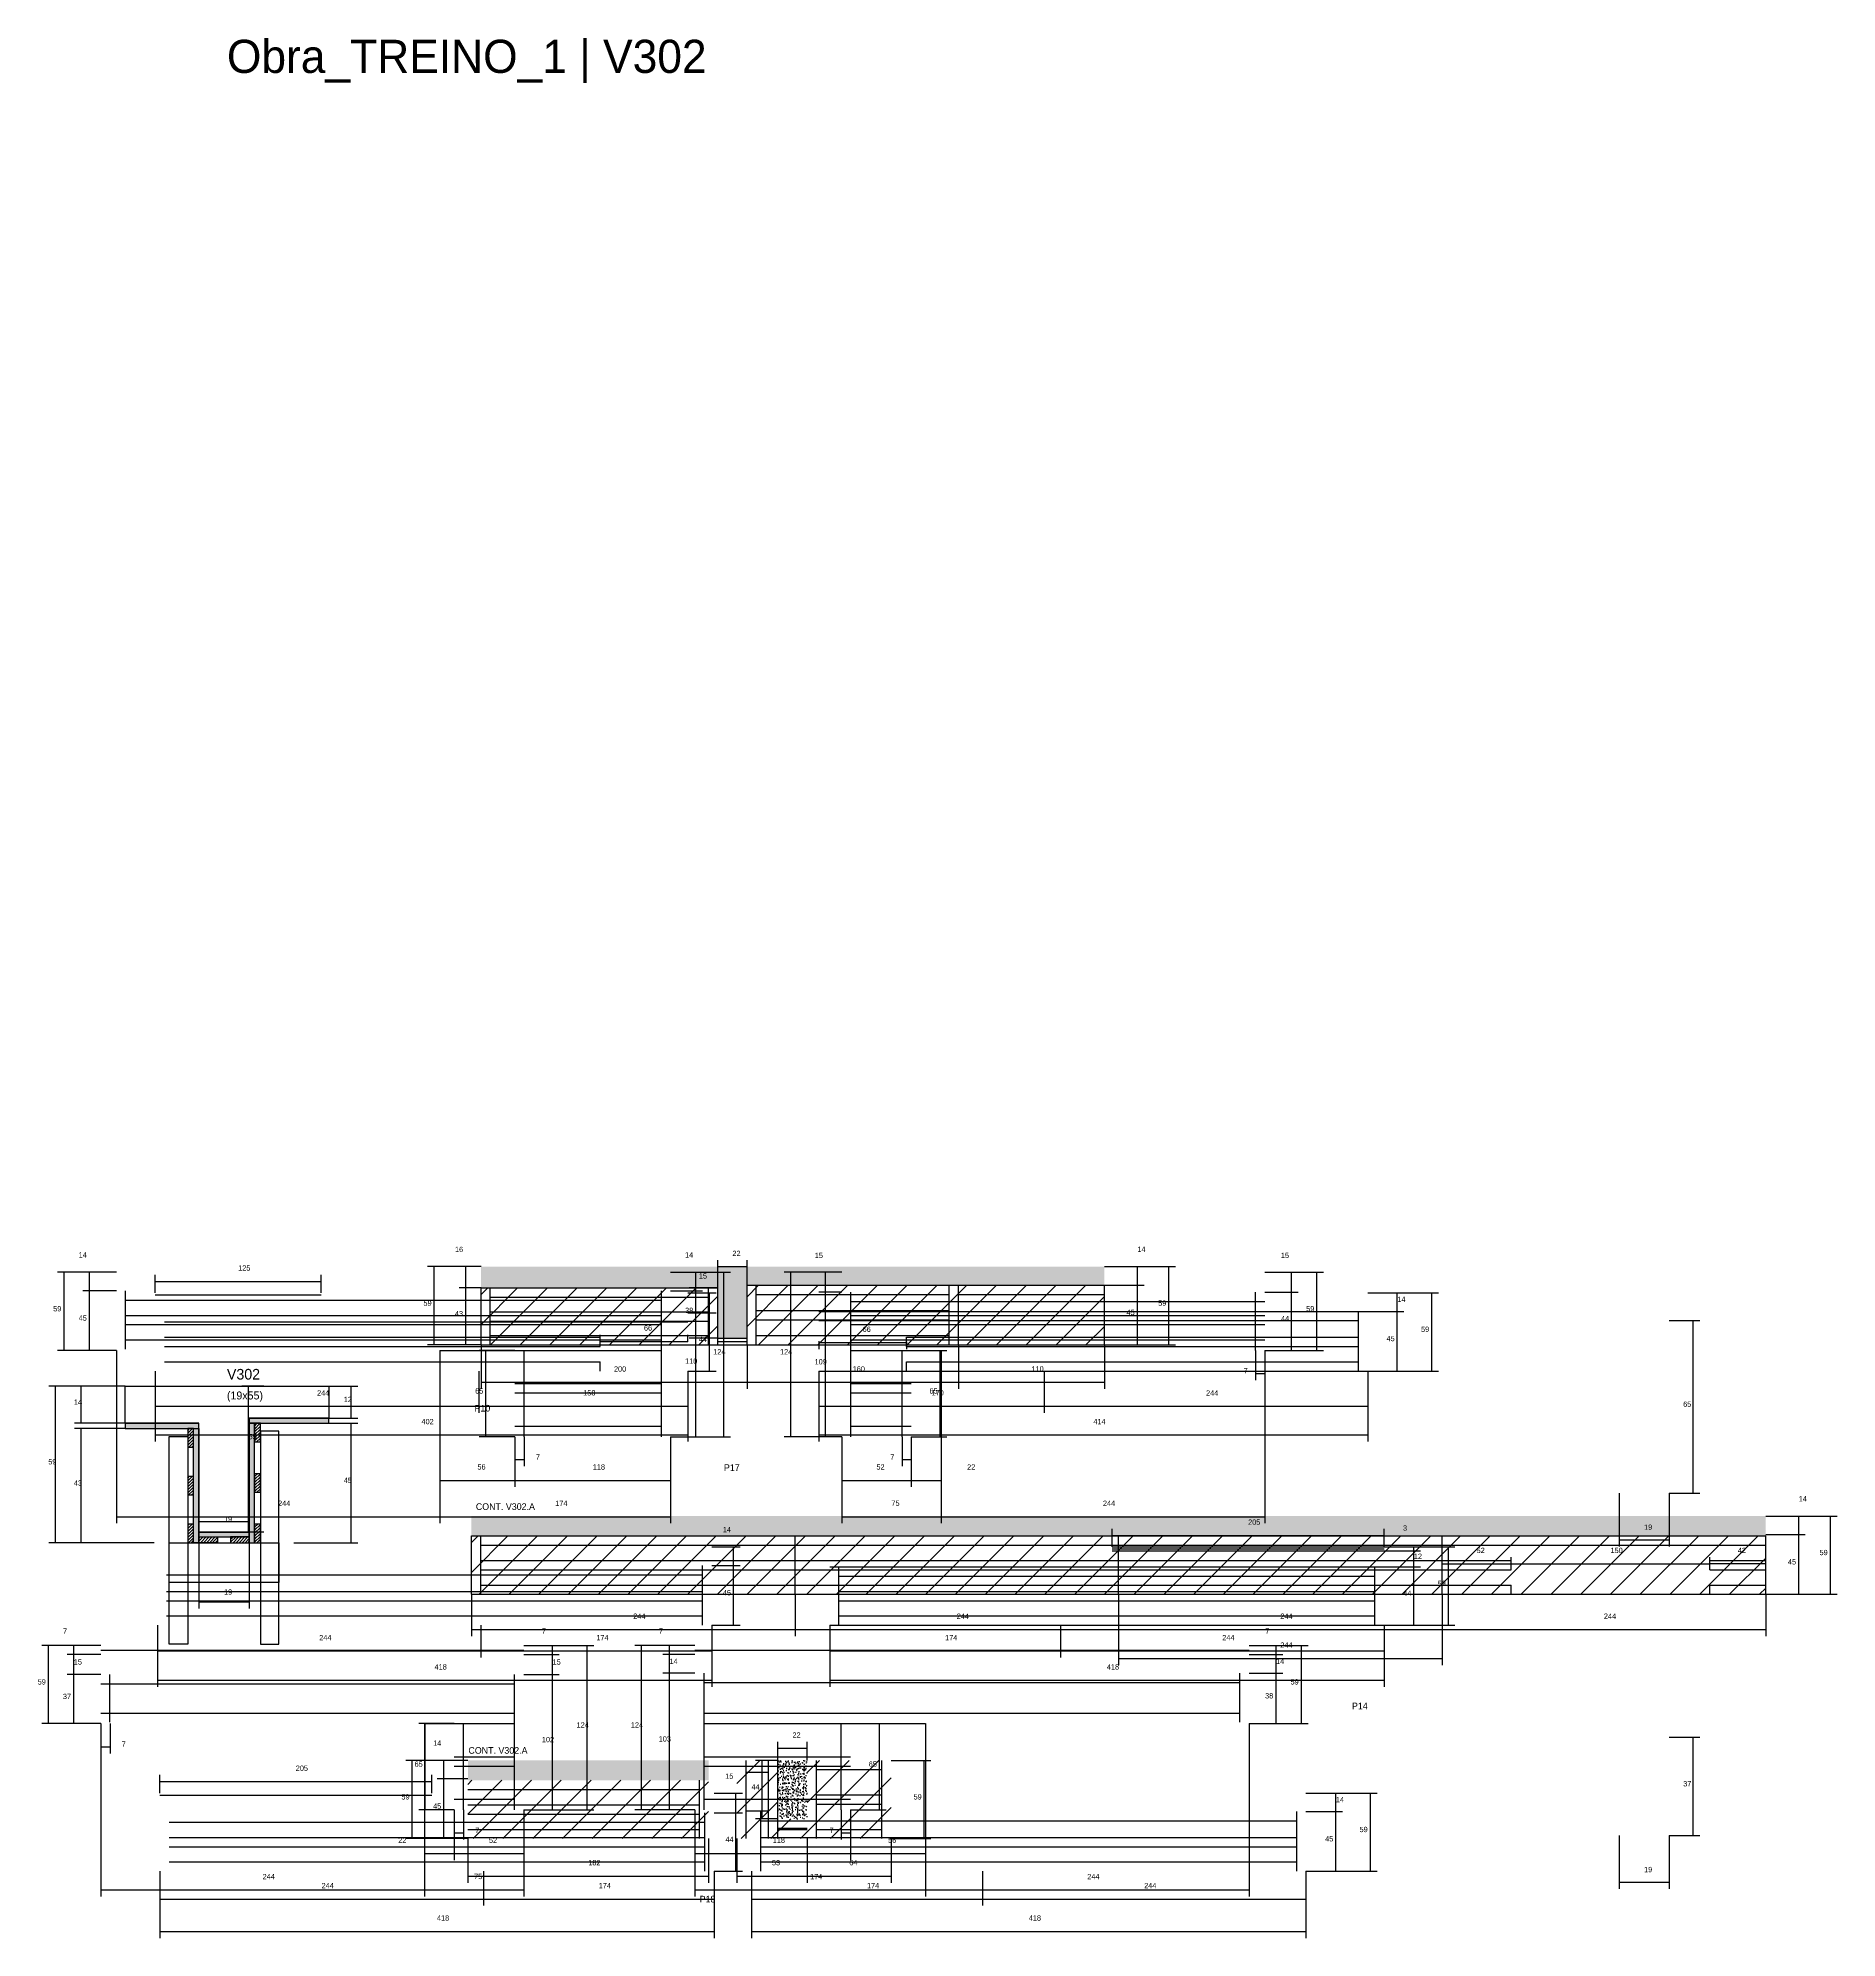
# Model space of a CAD drawing. Header units: metres. Extents: x -2848 to 22762, y -45195 to 1016.
# Drawn here: x 3058 to 4414, y -416 to 1016 of the extents above; entities that cross this region are included whole.
import ezdxf

# ---------------------------------------------------------------- set-up
doc = ezdxf.new("R2010")
doc.units = ezdxf.units.M
for name, color, linetype in [('CONCRETO', 251, 'Continuous'), ('COTA', 4, 'Continuous'), ('Cota Seção (2x)', 4, 'Continuous'), ('Hachura', 253, 'Continuous'), ('LABEL_ID', 3, 'Continuous'), ('Madeira', 126, 'Continuous'), ('NOMENCLATURA', 7, 'Continuous'), ('Painéis', 200, 'Continuous'), ('REAPROVEITAMENTO', 251, 'Continuous'), ('SARR_2.2x7', 40, 'Continuous'), ('SARR_3.5x7', 81, 'Continuous'), ('SARR_EDITAR', 141, 'Continuous'), ('Texto Seção', 7, 'Continuous')]:
    doc.layers.add(name, color=color, linetype=linetype)

msp = doc.modelspace()

# ---------------------------------------------------------------- hatches: boundary and pattern name
at = {"layer": 'COTA'}
h = msp.add_hatch(dxfattribs=at)
h.set_pattern_fill('AR-CONC', scale=0.03)
h.paths.add_polyline_path([(3592.2, 36.1), (3592.2, 76.1), (3592.2, 76.1), (3861.7, 76.1), (3861.7, 76.1), (3861.7, 90.1), (3861.7, 90.1), (3391.7, 90.1), (3391.7, 90.1), (3391.7, 74.1), (3391.7, 74.1), (3570.2, 74.1), (3570.2, 74.1), (3570.2, 36.1), (3570.2, 36.1), (3592.2, 36.1)])
h = msp.add_hatch(dxfattribs=at)
h.set_pattern_fill('AR-CONC', scale=0.03)
h.paths.add_polyline_path([(4360.4, -112.9), (4360.4, -97.9), (4360.4, -97.9), (3384.4, -97.9), (3384.4, -97.9), (3384.4, -112.9), (3384.4, -112.9), (4360.4, -112.9)])
h = msp.add_hatch(dxfattribs=at)
h.set_pattern_fill('AR-CONC', scale=0.03)
h.paths.add_polyline_path([(3381.7, -282.1), (3381.7, -297.1), (3381.7, -297.1), (3563.2, -297.1), (3563.2, -297.1), (3563.2, -282.1), (3563.2, -282.1), (3381.7, -282.1)])
h = msp.add_hatch(dxfattribs=at)
h.set_pattern_fill('AR-CONC', scale=0.03)
h.paths.add_polyline_path([(3637.5, -326.1), (3637.5, -282.1), (3637.5, -282.1), (3615.5, -282.1), (3615.5, -282.1), (3615.5, -326.1), (3615.5, -326.1), (3637.5, -326.1)])
at = {"layer": 'Hachura'}
h = msp.add_hatch(color=8, dxfattribs=at)
h.dxf.hatch_style = 1
h.paths.add_polyline_path([(3178.8, -32), (3178.8, -28), (3178.8, -28), (3123.2, -28), (3123.2, -28), (3123.2, -32), (3123.2, -32), (3178.8, -32)])
h = msp.add_hatch(color=8, dxfattribs=at)
h.dxf.hatch_style = 1
h.paths.add_polyline_path([(3276.8, -28), (3276.8, -24), (3276.8, -24), (3216.8, -24), (3216.8, -24), (3216.8, -28), (3216.8, -28), (3276.8, -28)])
h = msp.add_hatch(color=8, dxfattribs=at)
h.dxf.hatch_style = 1
h.paths.add_polyline_path([(3220.8, -28), (3216.8, -28), (3216.8, -28), (3216.8, -118), (3216.8, -118), (3220.8, -118), (3220.8, -118), (3220.8, -28)])
h = msp.add_hatch(dxfattribs=at)
h.set_pattern_fill('ANSI31', scale=0.5)
h.paths.add_polyline_path([(3220.8, -42), (3225.2, -42), (3225.2, -42), (3225.2, -28), (3225.2, -28), (3220.8, -28), (3220.8, -28), (3220.8, -42)])
h = msp.add_hatch(dxfattribs=at)
h.set_pattern_fill('ANSI31', scale=0.5)
h.paths.add_polyline_path([(3170.4, -46), (3174.8, -46), (3174.8, -46), (3174.8, -32), (3174.8, -32), (3170.4, -32), (3170.4, -32), (3170.4, -46)])
h = msp.add_hatch(color=8, dxfattribs=at)
h.dxf.hatch_style = 1
h.paths.add_polyline_path([(3174.8, -32), (3178.8, -32), (3178.8, -32), (3178.8, -118), (3178.8, -118), (3174.8, -118), (3174.8, -118), (3174.8, -32)])
h = msp.add_hatch(dxfattribs=at)
h.set_pattern_fill('ANSI31', scale=0.5)
h.paths.add_polyline_path([(3170.4, -82), (3174.8, -82), (3174.8, -82), (3174.8, -68), (3174.8, -68), (3170.4, -68), (3170.4, -68), (3170.4, -82)])
h = msp.add_hatch(dxfattribs=at)
h.set_pattern_fill('ANSI31', scale=0.5)
h.paths.add_polyline_path([(3220.8, -80), (3225.2, -80), (3225.2, -80), (3225.2, -66), (3225.2, -66), (3220.8, -66), (3220.8, -66), (3220.8, -80)])
h = msp.add_hatch(dxfattribs=at)
h.set_pattern_fill('ANSI31', scale=0.5)
h.paths.add_polyline_path([(3170.4, -118), (3174.8, -118), (3174.8, -118), (3174.8, -104), (3174.8, -104), (3170.4, -104), (3170.4, -104), (3170.4, -118)])
h = msp.add_hatch(color=8, dxfattribs=at)
h.dxf.hatch_style = 1
h.paths.add_polyline_path([(3216.8, -113.6), (3216.8, -110), (3216.8, -110), (3178.8, -110), (3178.8, -110), (3178.8, -113.6), (3178.8, -113.6), (3216.8, -113.6)])
h = msp.add_hatch(dxfattribs=at)
h.set_pattern_fill('ANSI31', scale=0.5)
h.paths.add_polyline_path([(3178.8, -118), (3178.8, -113.6), (3178.8, -113.6), (3192.8, -113.6), (3192.8, -113.6), (3192.8, -118), (3192.8, -118), (3178.8, -118)])
h = msp.add_hatch(dxfattribs=at)
h.set_pattern_fill('ANSI31', scale=0.5)
h.paths.add_polyline_path([(3216.8, -118), (3216.8, -113.6), (3216.8, -113.6), (3202.8, -113.6), (3202.8, -113.6), (3202.8, -118), (3202.8, -118), (3216.8, -118)])
h = msp.add_hatch(dxfattribs=at)
h.set_pattern_fill('ANSI31', scale=0.5)
h.paths.add_polyline_path([(3220.8, -118), (3225.2, -118), (3225.2, -118), (3225.2, -104), (3225.2, -104), (3220.8, -104), (3220.8, -104), (3220.8, -118)])
at = {"layer": 'REAPROVEITAMENTO'}
h = msp.add_hatch(dxfattribs=at)
h.set_pattern_fill('ANSI31', scale=5)
h.paths.add_polyline_path([(3570.2, 31.1), (3570.2, 74.1), (3570.2, 74.1), (3391.7, 74.1), (3391.7, 74.1), (3391.7, 31.1), (3391.7, 31.1), (3570.2, 31.1)])
h = msp.add_hatch(dxfattribs=at)
h.set_pattern_fill('ANSI31', scale=5)
h.paths.add_polyline_path([(3861.7, 31.1), (3861.7, 76.1), (3861.7, 76.1), (3592.2, 76.1), (3592.2, 76.1), (3592.2, 31.1), (3592.2, 31.1), (3861.7, 31.1)])
h = msp.add_hatch(dxfattribs=at)
h.set_pattern_fill('ANSI31', scale=5)
h.paths.add_polyline_path([(3384.4, -112.9), (3384.4, -156.9), (3384.4, -156.9), (4360.4, -156.9), (4360.4, -156.9), (4360.4, -112.9), (4360.4, -112.9), (3384.4, -112.9)])
h = msp.add_hatch(dxfattribs=at)
h.set_pattern_fill('ANSI31', scale=5)
h.paths.add_polyline_path([(3637.5, -282.1), (3637.5, -326.1), (3637.5, -326.1), (3615.5, -326.1), (3615.5, -326.1), (3615.5, -282.1), (3615.5, -282.1), (3584.5, -282.1), (3584.5, -282.1), (3584.5, -341.1), (3584.5, -341.1), (3701, -341.1), (3701, -341.1), (3701, -282.1), (3701, -282.1), (3637.5, -282.1)])
h = msp.add_hatch(dxfattribs=at)
h.set_pattern_fill('ANSI31', scale=5)
h.paths.add_polyline_path([(3563.2, -341.1), (3563.2, -297.1), (3563.2, -297.1), (3381.7, -297.1), (3381.7, -297.1), (3381.7, -341.1), (3381.7, -341.1), (3563.2, -341.1)])

# ---------------------------------------------------------------- linework, layer by layer
at = {"layer": 'CONCRETO'}
msp.add_lwpolyline([(3123.2, -28), (3123.2, 0), (3276.8, 0), (3276.8, -24), (3216.8, -24), (3216.8, -110), (3178.8, -110), (3178.8, -28)], close=True, dxfattribs=at)
at = {"layer": 'COTA'}
for p, q in [((3391.7, 90.1), (3351.3, 90.1)), ((3356.3, 31.1), (3356.3, 90.1)), ((3391.7, 90.1), (3375.1, 90.1)), ((3380.1, 74.1), (3380.1, 90.1)), ((3570.2, 74.1), (3570.2, 95.1)), ((3570.2, 90.1), (3592.2, 90.1)), ((3592.2, 76.1), (3592.2, 95.1)), ((3861.7, 90.1), (3891.6, 90.1)), ((3861.7, 90.1), (3915.4, 90.1)), ((3886.6, 76.1), (3886.6, 90.1)), ((3910.4, 31.1), (3910.4, 90.1)), ((3146, 70.4), (3146, 84)), ((3146, 79), (3271, 79)), ((3271, 70.4), (3271, 84)), ((3391.7, 74.1), (3375.1, 74.1)), ((3391.7, 74.1), (3375.1, 74.1)), ((3380.1, 31.1), (3380.1, 74.1)), ((3570.2, 74.1), (3548.7, 74.1)), ((3553.7, 36.1), (3553.7, 74.1)), ((3861.7, 76.1), (3891.6, 76.1)), ((3861.7, 76.1), (3891.6, 76.1)), ((3886.6, 31.1), (3886.6, 76.1)), ((3547.5, 70.4), (3569, 70.4)), ((3564, 55.4), (3564, 70.4)), ((4060.4, 70.4), (4087.6, 70.4)), ((4060.4, 70.4), (4113.6, 70.4)), ((4082.6, 56.4), (4082.6, 70.4)), ((4108.6, 11.4), (4108.6, 70.4)), ((3547.5, 55.4), (3569, 55.4)), ((3547.5, 55.4), (3569, 55.4)), ((3564, 11.4), (3564, 55.4)), ((4060.4, 56.4), (4087.6, 56.4)), ((4060.4, 56.4), (4087.6, 56.4)), ((4082.6, 11.4), (4082.6, 56.4)), ((4287.7, 49.4), (4310.7, 49.4)), ((4305.7, -80.6), (4305.7, 49.4)), ((3391.7, 31.1), (3351.3, 31.1)), ((3391.7, 31.1), (3375.1, 31.1)), ((3391.7, 31.1), (3391.7, -2.1)), ((3570.2, 36.1), (3548.7, 36.1)), ((3592.2, 31.1), (3592.2, -2.1)), ((3592.2, 31.1), (3592.2, -2.1)), ((3751.7, 31.1), (3751.7, -2.1)), ((3751.7, 31.1), (3751.7, -2.1)), ((3861.7, 31.1), (3891.6, 31.1)), ((3861.7, 31.1), (3915.4, 31.1)), ((3861.7, 31.1), (3861.7, -2.1)), ((3975.6, 26.9), (3975.6, 4.6)), ((3982.6, 26.9), (3982.6, 4.6)), ((3123.2, 0), (3065.8, 0)), ((3070.8, -118), (3070.8, 0)), ((3123.2, 0), (3085.1, 0)), ((3090.1, -28), (3090.1, 0)), ((3146, 11.4), (3146, -20.1)), ((3146, 11.4), (3146, -41.8)), ((3276.8, 0), (3298.6, 0)), ((3293.6, -24), (3293.6, 0)), ((3390, 11.4), (3390, -20.1)), ((3390, 11.4), (3390, -20.1)), ((3391.7, 2.9), (3592.2, 2.9)), ((3547.5, 11.4), (3547.5, -20.1)), ((3547.5, 11.4), (3547.5, -41.8)), ((3547.5, 11.4), (3569, 11.4)), ((3592.2, 2.9), (3751.7, 2.9)), ((3646.4, 11.4), (3646.4, -20.1)), ((3646.4, 11.4), (3646.4, -41.8)), ((3751.7, 2.9), (3861.7, 2.9)), ((3816.4, 11.4), (3816.4, -20.1)), ((3816.4, 11.4), (3816.4, -20.1)), ((3975.6, 9.6), (3982.6, 9.6)), ((4060.4, 11.4), (4060.4, -20.1)), ((4060.4, 11.4), (4060.4, -41.8)), ((4060.4, 11.4), (4087.6, 11.4)), ((4060.4, 11.4), (4113.6, 11.4)), ((3123.2, -28), (3085.1, -28)), ((3146, -15.1), (3390, -15.1)), ((3276.8, -24), (3298.6, -24)), ((3276.8, -28), (3298.6, -28)), ((3293.6, -118), (3293.6, -28)), ((3390, -15.1), (3547.5, -15.1)), ((3646.4, -15.1), (3816.4, -15.1)), ((3816.4, -15.1), (4060.4, -15.1)), ((3123.2, -32), (3085.1, -32)), ((3090.1, -118), (3090.1, -32)), ((3146, -36.8), (3547.5, -36.8)), ((3417.1, -38.1), (3417.1, -60.4)), ((3424.1, -38.1), (3424.1, -60.4)), ((3646.4, -36.8), (4060.4, -36.8)), ((3709.1, -38.1), (3709.1, -60.4)), ((3716.1, -38.1), (3716.1, -60.4)), ((3417.1, -55.4), (3424.1, -55.4)), ((3709.1, -55.4), (3716.1, -55.4)), ((4249.8, -80.6), (4249.8, -120.8)), ((4287.7, -80.6), (4287.7, -120.8)), ((4287.7, -80.6), (4310.7, -80.6)), ((4360.4, -97.9), (4390.3, -97.9)), ((4360.4, -97.9), (4414.2, -97.9)), ((4385.3, -111.9), (4385.3, -97.9)), ((4409.2, -156.9), (4409.2, -97.9)), ((3867.6, -121.2), (3867.6, -107.6)), ((3867.6, -112.6), (4072.6, -112.6)), ((4072.6, -121.2), (4072.6, -107.6)), ((4360.4, -111.9), (4390.3, -111.9)), ((4360.4, -111.9), (4390.3, -111.9)), ((4385.3, -156.9), (4385.3, -111.9)), ((3145.2, -118), (3065.8, -118)), ((3145.2, -118), (3085.1, -118)), ((3178.8, -118), (3178.8, -167.7)), ((3216.8, -118), (3216.8, -167.7)), ((3250.4, -118), (3298.6, -118)), ((3565.6, -121.2), (3587.1, -121.2)), ((3582.1, -135.2), (3582.1, -121.2)), ((4072.6, -121.2), (4100.1, -121.2)), ((4072.6, -121.2), (4126.1, -121.2)), ((4072.6, -124.2), (4100.1, -124.2)), ((4072.6, -124.2), (4100.1, -124.2)), ((4095.1, -124.2), (4095.1, -121.2)), ((4095.1, -136.2), (4095.1, -124.2)), ((4116.4, -134.9), (4116.4, -128.9)), ((4121.1, -180.2), (4121.1, -121.2)), ((4168.4, -134.9), (4168.4, -128.9)), ((4168.4, -133.9), (4168.4, -128.9)), ((4249.8, -115.8), (4287.7, -115.8)), ((4318.4, -133.8), (4318.4, -128.8)), ((4318.4, -133.9), (4318.4, -128.9)), ((4360.4, -138.4), (4360.4, -128.8)), ((3565.6, -135.2), (3587.1, -135.2)), ((3565.6, -135.2), (3587.1, -135.2)), ((3582.1, -180.2), (3582.1, -135.2)), ((4072.6, -136.2), (4100.1, -136.2)), ((4072.6, -136.2), (4100.1, -136.2)), ((4095.1, -180.2), (4095.1, -136.2)), ((4116.4, -133.9), (4168.4, -133.9)), ((4168.4, -133.9), (4318.4, -133.9)), ((4318.4, -133.8), (4360.4, -133.8)), ((3384.4, -156.9), (3384.4, -188.5)), ((3628.4, -156.9), (3628.4, -188.5)), ((3628.4, -156.9), (3628.4, -188.5)), ((3872.4, -156.9), (3872.4, -210.3)), ((3872.4, -156.9), (3872.4, -188.5)), ((3872.4, -156.9), (3872.4, -188.5)), ((4116.4, -156.9), (4116.4, -210.3)), ((4116.4, -156.9), (4116.4, -188.5)), ((4116.4, -156.9), (4116.4, -188.5)), ((4360.4, -156.9), (4390.3, -156.9)), ((4360.4, -156.9), (4414.2, -156.9)), ((4360.4, -156.9), (4360.4, -188.5)), ((3178.8, -162.7), (3216.8, -162.7)), ((3147.6, -180.2), (3147.6, -204.6)), ((3147.6, -180.2), (3147.6, -226.7)), ((3384.4, -183.5), (3628.4, -183.5)), ((3391.6, -180.2), (3391.6, -204.6)), ((3391.6, -180.2), (3391.6, -204.6)), ((3565.6, -180.2), (3565.6, -204.6)), ((3565.6, -180.2), (3565.6, -226.7)), ((3565.6, -180.2), (3587.1, -180.2)), ((3628.4, -183.5), (3872.4, -183.5)), ((3654.6, -180.2), (3654.6, -204.6)), ((3654.6, -180.2), (3654.6, -226.7)), ((3828.6, -180.2), (3828.6, -204.6)), ((3828.6, -180.2), (3828.6, -204.6)), ((3872.4, -183.5), (4116.4, -183.5)), ((4072.6, -180.2), (4072.6, -204.6)), ((4072.6, -180.2), (4072.6, -226.7)), ((4072.6, -180.2), (4100.1, -180.2)), ((4072.6, -180.2), (4126.1, -180.2)), ((4116.4, -183.5), (4360.4, -183.5)), ((3147.6, -199.6), (3391.6, -199.6)), ((3391.6, -199.6), (3565.6, -199.6)), ((3654.6, -199.6), (3828.6, -199.6)), ((3828.6, -199.6), (4072.6, -199.6)), ((3872.4, -205.3), (4116.4, -205.3)), ((3147.6, -221.7), (3565.6, -221.7)), ((3654.6, -221.7), (4072.6, -221.7)), ((3104.9, -254.4), (3104.9, -276.8)), ((3111.9, -254.4), (3111.9, -276.8)), ((3104.9, -271.8), (3111.9, -271.8)), ((3615.5, -282.1), (3615.5, -268)), ((3637.5, -282.1), (3637.5, -268)), ((4287.7, -264.7), (4310.7, -264.7)), ((4305.7, -338.7), (4305.7, -264.7)), ((3381.7, -282.1), (3334.8, -282.1)), ((3339.8, -341.1), (3339.8, -282.1)), ((3381.7, -282.1), (3358.6, -282.1)), ((3363.6, -296.1), (3363.6, -282.1)), ((3615.5, -282.1), (3598.7, -282.1)), ((3603.7, -326.1), (3603.7, -282.1)), ((3615.5, -273), (3637.5, -273)), ((3701, -282.1), (3730.9, -282.1)), ((3725.9, -341.1), (3725.9, -282.1)), ((3149.4, -306.7), (3149.4, -293.1)), ((3149.4, -298.1), (3354.4, -298.1)), ((3354.4, -306.7), (3354.4, -293.1)), ((3381.7, -296.1), (3358.6, -296.1)), ((3381.7, -296.1), (3358.6, -296.1)), ((3363.6, -341.1), (3363.6, -296.1)), ((3567.4, -306.7), (3588.9, -306.7)), ((3583.9, -321.7), (3583.9, -306.7)), ((4013.7, -306.7), (4041.3, -306.7)), ((4013.7, -306.7), (4067.3, -306.7)), ((4036.3, -320.7), (4036.3, -306.7)), ((4062.3, -365.7), (4062.3, -306.7)), ((3371.4, -319.4), (3371.4, -341.8)), ((3378.4, -319.4), (3378.4, -341.8)), ((3567.4, -321.7), (3588.9, -321.7)), ((3567.4, -321.7), (3588.9, -321.7)), ((3583.9, -365.7), (3583.9, -321.7)), ((3615.5, -326.1), (3598.7, -326.1)), ((3663.3, -319.4), (3663.3, -341.8)), ((3670.3, -319.4), (3670.3, -341.8)), ((4013.7, -320.7), (4041.3, -320.7)), ((4013.7, -320.7), (4041.3, -320.7)), ((4036.3, -365.7), (4036.3, -320.7)), ((3381.7, -341.1), (3334.8, -341.1)), ((3381.7, -341.1), (3358.6, -341.1)), ((3371.4, -336.8), (3378.4, -336.8)), ((3381.7, -341.1), (3381.7, -374.4)), ((3563.2, -341.1), (3563.2, -374.4)), ((3584.5, -341.1), (3584.5, -374.4)), ((3637.5, -341.1), (3637.5, -374.4)), ((3637.5, -341.1), (3637.5, -374.4)), ((3663.3, -336.8), (3670.3, -336.8)), ((3701, -341.1), (3730.9, -341.1)), ((3701, -341.1), (3701, -374.4)), ((4249.8, -338.7), (4249.8, -378.9)), ((4287.7, -338.7), (4287.7, -378.9)), ((4287.7, -338.7), (4310.7, -338.7)), ((3149.4, -365.7), (3149.4, -391.6)), ((3149.4, -365.7), (3149.4, -416)), ((3381.7, -369.4), (3563.2, -369.4)), ((3393.4, -365.7), (3393.4, -391.6)), ((3393.4, -365.7), (3393.4, -391.6)), ((3567.4, -365.7), (3567.4, -391.6)), ((3567.4, -365.7), (3567.4, -416)), ((3567.4, -365.7), (3588.9, -365.7)), ((3584.5, -369.4), (3637.5, -369.4)), ((3595.7, -365.7), (3595.7, -391.6)), ((3595.7, -365.7), (3595.7, -416)), ((3637.5, -369.4), (3701, -369.4)), ((3769.7, -365.7), (3769.7, -391.6)), ((3769.7, -365.7), (3769.7, -391.6)), ((4013.7, -365.7), (4013.7, -391.6)), ((4013.7, -365.7), (4013.7, -416)), ((4013.7, -365.7), (4041.3, -365.7)), ((4013.7, -365.7), (4067.3, -365.7)), ((3149.4, -386.6), (3393.4, -386.6)), ((3393.4, -386.6), (3567.4, -386.6)), ((3595.7, -386.6), (3769.7, -386.6)), ((3769.7, -386.6), (4013.7, -386.6)), ((4249.8, -373.9), (4287.7, -373.9)), ((3149.4, -411), (3567.4, -411)), ((3595.7, -411), (4013.7, -411))]:
    msp.add_line(p, q, dxfattribs=at)
at = {"layer": 'Cota Seção (2x)'}
for p, q in [((3116.6, 85.9), (3072.2, 85.9)), ((3077.2, 26.9), (3077.2, 85.9)), ((3116.6, 85.9), (3091.3, 85.9)), ((3116.6, 71.9), (3091.3, 71.9)), ((3116.6, 71.9), (3091.3, 71.9)), ((3096.3, 71.9), (3096.3, 85.9)), ((3096.3, 26.9), (3096.3, 71.9)), ((3534.6, 85.9), (3558.6, 85.9)), ((3534.6, 85.9), (3579.8, 85.9)), ((3534.6, 71.9), (3558.6, 71.9)), ((3534.6, 71.9), (3558.6, 71.9)), ((3553.6, 71.9), (3553.6, 85.9)), ((3553.6, -38.1), (3553.6, 71.9)), ((3574.8, -38.1), (3574.8, 85.9)), ((3663.6, 85.9), (3620.2, 85.9)), ((3625.2, -38.1), (3625.2, 85.9)), ((3663.6, 85.9), (3646.4, 85.9)), ((3651.4, 70.9), (3651.4, 85.9)), ((3982.6, 85.9), (4007.9, 85.9)), ((3982.6, 85.9), (4027, 85.9)), ((4002.9, 70.9), (4002.9, 85.9)), ((4022, 26.9), (4022, 85.9)), ((3663.6, 70.9), (3646.4, 70.9)), ((3663.6, 70.9), (3646.4, 70.9)), ((3651.4, -38.1), (3651.4, 70.9)), ((3982.6, 70.9), (4007.9, 70.9)), ((3982.6, 70.9), (4007.9, 70.9)), ((4002.9, 26.9), (4002.9, 70.9)), ((3481.5, 33.4), (3481.5, 38.8)), ((3481.5, 33.8), (3547.5, 33.8)), ((3547.5, 33.4), (3547.5, 38.8)), ((3646.4, 33.9), (3646.4, 27.8)), ((3646.4, 32.8), (3712.4, 32.8)), ((3712.4, 33.4), (3712.4, 27.8)), ((3116.6, 26.9), (3072.2, 26.9)), ((3116.6, 26.9), (3091.3, 26.9)), ((3116.6, 26.9), (3116.6, -103.4)), ((3360.6, 26.9), (3360.6, -103.4)), ((3360.6, 26.9), (3360.6, -103.4)), ((3417.1, 26.9), (3390.3, 26.9)), ((3395.3, -38.1), (3395.3, 26.9)), ((3716.1, 26.9), (3742.9, 26.9)), ((3737.9, -38.1), (3737.9, 26.9)), ((3738.6, 26.9), (3738.6, -103.4)), ((3738.6, 26.9), (3738.6, -103.4)), ((3982.6, 26.9), (3982.6, -103.4)), ((3982.6, 26.9), (4007.9, 26.9)), ((3982.6, 26.9), (4027, 26.9)), ((3227.8, 0), (3211.3, 0)), ((3216.3, -110), (3216.3, 0)), ((3360.6, -38.1), (3360.6, -76)), ((3417.1, -38.1), (3390.3, -38.1)), ((3417.1, -38.1), (3417.1, -76)), ((3417.1, -38.1), (3417.1, -76)), ((3534.6, -38.1), (3534.6, -103.4)), ((3534.6, -38.1), (3534.6, -76)), ((3534.6, -38.1), (3558.6, -38.1)), ((3534.6, -38.1), (3579.8, -38.1)), ((3663.6, -38.1), (3620.2, -38.1)), ((3663.6, -38.1), (3646.4, -38.1)), ((3663.6, -38.1), (3663.6, -103.4)), ((3663.6, -38.1), (3663.6, -76)), ((3716.1, -38.1), (3742.9, -38.1)), ((3716.1, -38.1), (3716.1, -76)), ((3716.1, -38.1), (3716.1, -76)), ((3738.6, -38.1), (3738.6, -76)), ((3360.6, -71), (3417.1, -71)), ((3417.1, -71), (3534.6, -71)), ((3663.6, -71), (3716.1, -71)), ((3716.1, -71), (3738.6, -71)), ((3116.6, -98.4), (3360.6, -98.4)), ((3178.8, -118), (3178.8, -97)), ((3216.8, -118), (3216.8, -97)), ((3360.6, -98.4), (3534.6, -98.4)), ((3663.6, -98.4), (3738.6, -98.4)), ((3738.6, -98.4), (3982.6, -98.4)), ((3178.8, -102), (3216.8, -102)), ((3227.8, -110), (3211.3, -110)), ((3104.9, -195.4), (3060.4, -195.4)), ((3065.4, -254.4), (3065.4, -195.4)), ((3104.9, -195.4), (3079.5, -195.4)), ((3084.5, -202.4), (3084.5, -195.4)), ((3423.9, -195.4), (3476.7, -195.4)), ((3423.9, -195.4), (3450.6, -195.4)), ((3445.6, -202.4), (3445.6, -195.4)), ((3471.7, -319.4), (3471.7, -195.4)), ((3552.8, -195.4), (3507.7, -195.4)), ((3512.7, -319.4), (3512.7, -195.4)), ((3552.8, -195.4), (3528.8, -195.4)), ((3533.8, -202.4), (3533.8, -195.4)), ((3970.8, -195.4), (4015.3, -195.4)), ((3970.8, -195.4), (3996.2, -195.4)), ((3991.2, -202.4), (3991.2, -195.4)), ((4010.3, -254.4), (4010.3, -195.4)), ((3104.9, -202.4), (3079.5, -202.4)), ((3104.9, -202.4), (3079.5, -202.4)), ((3084.5, -217.4), (3084.5, -202.4)), ((3423.9, -202.4), (3450.6, -202.4)), ((3423.9, -202.4), (3450.6, -202.4)), ((3445.6, -217.4), (3445.6, -202.4)), ((3552.8, -202.4), (3528.8, -202.4)), ((3552.8, -202.4), (3528.8, -202.4)), ((3533.8, -216.4), (3533.8, -202.4)), ((3970.8, -202.4), (3996.2, -202.4)), ((3970.8, -202.4), (3996.2, -202.4)), ((3991.2, -216.4), (3991.2, -202.4)), ((3104.9, -217.4), (3079.5, -217.4)), ((3104.9, -217.4), (3079.5, -217.4)), ((3084.5, -254.4), (3084.5, -217.4)), ((3423.9, -217.4), (3450.6, -217.4)), ((3423.9, -217.4), (3450.6, -217.4)), ((3445.6, -319.4), (3445.6, -217.4)), ((3552.8, -216.4), (3528.8, -216.4)), ((3552.8, -216.4), (3528.8, -216.4)), ((3533.8, -319.4), (3533.8, -216.4)), ((3970.8, -216.4), (3996.2, -216.4)), ((3970.8, -216.4), (3996.2, -216.4)), ((3991.2, -254.4), (3991.2, -216.4)), ((3104.9, -254.4), (3060.4, -254.4)), ((3104.9, -254.4), (3079.5, -254.4)), ((3104.9, -254.4), (3104.9, -384.7)), ((3371.4, -254.4), (3344.6, -254.4)), ((3348.9, -254.4), (3348.9, -384.7)), ((3348.9, -254.4), (3348.9, -384.7)), ((3349.6, -319.4), (3349.6, -254.4)), ((3670.3, -254.4), (3697.1, -254.4)), ((3692.1, -319.4), (3692.1, -254.4)), ((3726.8, -254.4), (3726.8, -384.7)), ((3726.8, -254.4), (3726.8, -384.7)), ((3970.8, -254.4), (3970.8, -384.7)), ((3970.8, -254.4), (3996.2, -254.4)), ((3970.8, -254.4), (4015.3, -254.4)), ((3371.4, -319.4), (3344.6, -319.4)), ((3348.9, -319.4), (3348.9, -357.4)), ((3371.4, -319.4), (3371.4, -357.4)), ((3371.4, -319.4), (3371.4, -357.4)), ((3423.9, -319.4), (3423.9, -384.7)), ((3423.9, -319.4), (3423.9, -357.4)), ((3423.9, -319.4), (3450.6, -319.4)), ((3423.9, -319.4), (3476.7, -319.4)), ((3552.8, -319.4), (3507.7, -319.4)), ((3552.8, -319.4), (3528.8, -319.4)), ((3552.8, -319.4), (3552.8, -384.7)), ((3552.8, -319.4), (3552.8, -357.4)), ((3670.3, -319.4), (3697.1, -319.4)), ((3670.3, -319.4), (3670.3, -357.4)), ((3670.3, -319.4), (3670.3, -357.4)), ((3726.8, -319.4), (3726.8, -357.4)), ((3348.9, -352.4), (3371.4, -352.4)), ((3371.4, -352.4), (3423.9, -352.4)), ((3552.8, -352.4), (3670.3, -352.4)), ((3670.3, -352.4), (3726.8, -352.4)), ((3104.9, -379.7), (3348.9, -379.7)), ((3348.9, -379.7), (3423.9, -379.7)), ((3552.8, -379.7), (3726.8, -379.7)), ((3726.8, -379.7), (3970.8, -379.7))]:
    msp.add_line(p, q, dxfattribs=at)
at = {"layer": 'Madeira'}
for points in [[(3220.8, -42), (3225.2, -42), (3225.2, -28), (3220.8, -28)], [(3170.4, -46), (3174.8, -46), (3174.8, -32), (3170.4, -32)], [(3170.4, -82), (3174.8, -82), (3174.8, -68), (3170.4, -68)], [(3220.8, -80), (3225.2, -80), (3225.2, -66), (3220.8, -66)], [(3170.4, -118), (3174.8, -118), (3174.8, -104), (3170.4, -104)], [(3178.8, -118), (3178.8, -113.6), (3192.8, -113.6), (3192.8, -118)], [(3216.8, -118), (3216.8, -113.6), (3202.8, -113.6), (3202.8, -118)], [(3220.8, -118), (3225.2, -118), (3225.2, -104), (3220.8, -104)]]:
    msp.add_lwpolyline(points, close=True, dxfattribs=at)
at = {"layer": 'Painéis'}
for p, q in [((3391.7, 74.1), (3570.2, 74.1)), ((3391.7, 31.1), (3391.7, 74.1)), ((3570.2, 36.1), (3570.2, 74.1)), ((3592.2, 76.1), (3751.7, 76.1)), ((3592.2, 31.1), (3592.2, 76.1)), ((3751.7, 76.1), (3861.7, 76.1)), ((3751.7, 31.1), (3751.7, 76.1)), ((3861.7, 31.1), (3861.7, 76.1)), ((3646.4, 56.4), (4060.4, 56.4)), ((3391.7, 31.1), (3592.2, 31.1)), ((3570.2, 36.1), (3592.2, 36.1)), ((3592.2, 31.1), (3592.2, 36.1)), ((3592.2, 31.1), (3751.7, 31.1)), ((3751.7, 31.1), (3861.7, 31.1)), ((3646.4, 11.4), (4060.4, 11.4)), ((3123.2, -28), (3178.8, -28)), ((3216.8, -24), (3276.8, -24)), ((3178.8, -110), (3216.8, -110)), ((3384.4, -112.9), (4360.4, -112.9)), ((3384.4, -156.9), (3384.4, -112.9)), ((3628.4, -156.9), (3628.4, -112.9)), ((3872.4, -156.9), (3872.4, -112.9)), ((4116.4, -156.9), (4116.4, -112.9)), ((4360.4, -156.9), (4360.4, -112.9)), ((3867.6, -121.2), (4072.6, -121.2)), ((3867.6, -124.2), (4072.6, -124.2)), ((3654.6, -136.2), (4072.6, -136.2)), ((3384.4, -156.9), (4360.4, -156.9)), ((3654.6, -180.2), (4072.6, -180.2))]:
    msp.add_line(p, q, dxfattribs=at)
for points in [[(3178.8, -32), (3178.8, -28), (3123.2, -28), (3123.2, -32)], [(3276.8, -28), (3276.8, -24), (3216.8, -24), (3216.8, -28)], [(3220.8, -28), (3216.8, -28), (3216.8, -118), (3220.8, -118)], [(3174.8, -32), (3178.8, -32), (3178.8, -118), (3174.8, -118)], [(3216.8, -113.6), (3216.8, -110), (3178.8, -110), (3178.8, -113.6)]]:
    msp.add_lwpolyline(points, close=True, dxfattribs=at)
at = {"layer": 'SARR_2.2x7'}
for p, q in [((3123.6, 27.9), (3123.6, 71.9)), ((3398.6, 31.1), (3398.6, 74.1)), ((3527.7, -38.1), (3527.7, 71.9)), ((3563.2, 31.1), (3563.2, 74.1)), ((3570.2, 31.1), (3570.2, 74.1)), ((3599.1, 31.1), (3599.1, 76.1)), ((3744.7, 31.1), (3744.7, 76.1)), ((3123.6, 64.9), (3360.6, 64.9)), ((3360.6, 64.9), (3527.7, 64.9)), ((3398.6, 67.1), (3563.2, 67.1)), ((3599.1, 69.1), (3744.7, 69.1)), ((3670.5, -38.1), (3670.5, 70.9)), ((3670.5, 63.9), (3738.6, 63.9)), ((3738.6, 63.9), (3982.6, 63.9)), ((3751.7, 69.1), (3861.7, 69.1)), ((3975.6, 26.9), (3975.6, 70.9)), ((3123.6, 53.4), (3360.6, 53.4)), ((3123.6, 46.4), (3360.6, 46.4)), ((3152.9, 48.4), (3390, 48.4)), ((3360.6, 53.4), (3527.7, 53.4)), ((3360.6, 46.4), (3527.7, 46.4)), ((3390, 48.4), (3547.5, 48.4)), ((3398.6, 56.1), (3563.2, 56.1)), ((3398.6, 49.1), (3563.2, 49.1)), ((3599.1, 57.1), (3744.7, 57.1)), ((3599.1, 50.1), (3744.7, 50.1)), ((3646.4, 49.4), (3816.4, 49.4)), ((3670.5, 53.4), (3738.6, 53.4)), ((3670.5, 46.4), (3738.6, 46.4)), ((3738.6, 53.4), (3982.6, 53.4)), ((3738.6, 46.4), (3982.6, 46.4)), ((3816.4, 49.4), (4053.4, 49.4)), ((4053.4, 11.4), (4053.4, 56.4)), ((3123.6, 34.9), (3360.6, 34.9)), ((3152.9, 36.9), (3390, 36.9)), ((3152.9, 29.9), (3390, 29.9)), ((3360.6, 34.9), (3527.7, 34.9)), ((3390, 36.9), (3481.5, 36.9)), ((3390, 29.9), (3481.5, 29.9)), ((3398.6, 38.1), (3563.2, 38.1)), ((3481.5, 29.9), (3481.5, 36.9)), ((3599.1, 38.1), (3744.7, 38.1)), ((3670.5, 34.9), (3738.6, 34.9)), ((3712.4, 36.9), (3816.4, 36.9)), ((3712.4, 29.9), (3712.4, 36.9)), ((3712.4, 29.9), (3816.4, 29.9)), ((3738.6, 34.9), (3982.6, 34.9)), ((3816.4, 36.9), (4053.4, 36.9)), ((3816.4, 29.9), (4053.4, 29.9)), ((3152.9, 18.4), (3390, 18.4)), ((3360.6, 26.9), (3527.6, 26.9)), ((3390, 18.4), (3481.5, 18.4)), ((3417.1, 26.9), (3424.1, 26.9)), ((3424.1, -38.1), (3424.1, 26.9)), ((3481.5, 11.4), (3481.5, 18.4)), ((3670.6, 26.9), (3738.6, 26.9)), ((3709.1, -38.1), (3709.1, 26.9)), ((3709.1, 26.9), (3716.1, 26.9)), ((3712.4, 18.4), (3816.4, 18.4)), ((3712.4, 11.4), (3712.4, 18.4)), ((3816.4, 18.4), (4053.4, 18.4)), ((3417.1, 1.9), (3527.7, 1.9)), ((3670.5, 1.9), (3716.1, 1.9)), ((3417.1, -5.1), (3527.7, -5.1)), ((3670.5, -5.1), (3716.1, -5.1)), ((3417.1, -30.1), (3527.7, -30.1)), ((3670.5, -30.1), (3716.1, -30.1)), ((3391.4, -156.9), (3391.4, -112.9)), ((3391.4, -119.9), (3628.4, -119.9)), ((3628.4, -119.9), (3872.4, -119.9)), ((3872.4, -119.9), (4116.4, -119.9)), ((4116.4, -119.9), (4360.4, -119.9)), ((3154.5, -142.2), (3391.6, -142.2)), ((3391.4, -131.4), (3628.4, -131.4)), ((3391.4, -138.4), (3628.4, -138.4)), ((3391.6, -142.2), (3558.6, -142.2)), ((3558.6, -180.2), (3558.6, -135.2)), ((3628.4, -131.4), (3872.4, -131.4)), ((3628.4, -138.4), (3872.4, -138.4)), ((3661.5, -180.2), (3661.5, -136.2)), ((3661.5, -143.2), (3828.6, -143.2)), ((3828.6, -143.2), (4065.6, -143.2)), ((3872.4, -131.4), (4116.4, -131.4)), ((3872.4, -138.4), (4116.4, -138.4)), ((4065.6, -180.2), (4065.6, -136.2)), ((4116.4, -131.4), (4168.4, -131.4)), ((4116.4, -138.4), (4168.4, -138.4)), ((4168.4, -138.4), (4168.4, -131.4)), ((4318.4, -131.4), (4360.4, -131.4)), ((4318.4, -138.4), (4318.4, -131.4)), ((4318.4, -138.4), (4360.4, -138.4)), ((3154.5, -154.7), (3391.6, -154.7)), ((3391.4, -149.9), (3628.4, -149.9)), ((3391.6, -154.7), (3558.6, -154.7)), ((3628.4, -149.9), (3872.4, -149.9)), ((3661.5, -154.7), (3828.6, -154.7)), ((3828.6, -154.7), (4065.6, -154.7)), ((3872.4, -149.9), (4116.4, -149.9)), ((4116.4, -149.9), (4168.4, -149.9)), ((4168.4, -156.9), (4168.4, -149.9)), ((4318.4, -149.9), (4360.4, -149.9)), ((4318.4, -156.9), (4318.4, -149.9)), ((3154.5, -161.7), (3391.6, -161.7)), ((3391.6, -161.7), (3558.6, -161.7)), ((3661.5, -161.7), (3828.6, -161.7)), ((3828.6, -161.7), (4065.6, -161.7)), ((3154.5, -173.2), (3391.6, -173.2)), ((3391.6, -173.2), (3558.6, -173.2)), ((3661.5, -173.2), (3828.6, -173.2)), ((3828.6, -173.2), (4065.6, -173.2)), ((3104.9, -198.9), (3348.9, -198.9)), ((3348.9, -198.9), (3423.9, -198.9)), ((3552.8, -198.9), (3809.3, -198.9)), ((3809.3, -198.9), (3970.8, -198.9)), ((3104.9, -224.4), (3348.9, -224.4)), ((3111.8, -253.4), (3111.8, -217.4)), ((3348.9, -224.4), (3416.9, -224.4)), ((3416.9, -319.4), (3416.9, -217.4)), ((3559.8, -319.4), (3559.8, -216.4)), ((3559.8, -223.4), (3726.8, -223.4)), ((3726.8, -223.4), (3963.9, -223.4)), ((3963.9, -253.4), (3963.9, -216.4)), ((3104.9, -246.4), (3348.9, -246.4)), ((3348.9, -246.4), (3416.9, -246.4)), ((3348.9, -254.4), (3416.9, -254.4)), ((3371.4, -254.4), (3378.4, -254.4)), ((3378.4, -319.4), (3378.4, -254.4)), ((3559.8, -246.4), (3726.8, -246.4)), ((3559.8, -254.4), (3726.8, -254.4)), ((3663.3, -319.4), (3663.3, -254.4)), ((3663.3, -254.4), (3670.3, -254.4)), ((3726.8, -246.4), (3963.9, -246.4)), ((3371.4, -279.4), (3416.9, -279.4)), ((3371.4, -286.4), (3416.9, -286.4)), ((3559.8, -279.4), (3670.3, -279.4)), ((3559.8, -286.4), (3670.3, -286.4)), ((3591.5, -341.1), (3591.5, -282.1)), ((3608.5, -341.1), (3608.5, -282.1)), ((3615.5, -341.1), (3615.5, -282.1)), ((3644.5, -341.1), (3644.5, -282.1)), ((3694, -341.1), (3694, -282.1)), ((3556.3, -341.1), (3556.3, -297.1)), ((3591.5, -291.1), (3608.5, -291.1)), ((3644.5, -289.1), (3694, -289.1)), ((3371.4, -311.4), (3416.9, -311.4)), ((3381.7, -304.1), (3556.3, -304.1)), ((3559.8, -311.4), (3670.3, -311.4)), ((3644.5, -308.1), (3694, -308.1)), ((3644.5, -315.1), (3694, -315.1)), ((3156.4, -328.7), (3393.4, -328.7)), ((3381.7, -315.6), (3556.3, -315.6)), ((3381.7, -322.6), (3556.3, -322.6)), ((3393.4, -328.7), (3560.4, -328.7)), ((3560.4, -365.7), (3560.4, -321.7)), ((3591.5, -320.1), (3608.5, -320.1)), ((3602.7, -365.7), (3602.7, -320.7)), ((3602.7, -327.7), (3769.7, -327.7)), ((3769.7, -327.7), (4006.8, -327.7)), ((4006.8, -365.7), (4006.8, -320.7)), ((3156.4, -340.2), (3393.4, -340.2)), ((3381.7, -334.1), (3556.3, -334.1)), ((3393.4, -340.2), (3560.4, -340.2)), ((3602.7, -340.2), (3769.7, -340.2)), ((3615.5, -333.1), (3637.5, -333.1)), ((3615.5, -334.1), (3637.5, -334.1)), ((3644.5, -334.1), (3694, -334.1)), ((3769.7, -340.2), (4006.8, -340.2)), ((3156.4, -347.2), (3393.4, -347.2)), ((3393.4, -347.2), (3560.4, -347.2)), ((3602.7, -347.2), (3769.7, -347.2)), ((3769.7, -347.2), (4006.8, -347.2)), ((3156.4, -358.7), (3393.4, -358.7)), ((3393.4, -358.7), (3560.4, -358.7)), ((3602.7, -358.7), (3769.7, -358.7)), ((3769.7, -358.7), (4006.8, -358.7))]:
    msp.add_line(p, q, dxfattribs=at)
at = {"layer": 'SARR_3.5x7'}
for points in [[(3156.4, -37.9), (3170.4, -37.9), (3170.4, -194.4), (3156.4, -194.4)], [(3239.2, -34), (3225.2, -34), (3225.2, -194.4), (3239.2, -194.4)], [(3156.4, -118), (3239.2, -118), (3239.2, -148), (3156.4, -148)]]:
    msp.add_lwpolyline(points, close=True, dxfattribs=at)
at = {"layer": 'SARR_EDITAR'}
for p, q in [((3146, 68.9), (3271, 68.9)), ((3570.2, 33.6), (3592.2, 33.6)), ((3867.6, -122.7), (4072.6, -122.7)), ((3149.4, -308.2), (3354.4, -308.2))]:
    msp.add_line(p, q, dxfattribs=at)

# ---------------------------------------------------------------- texts
at = {"layer": 'COTA'}
for s, p in [('16', (3372, 101.1)), ('22', (3581.2, 98.1)), ('14', (3886.6, 101.2)), ('125', (3208.5, 87.1)), ('15', (3555.9, 81.1)), ('59', (3348.2, 60.6)), ('38', (3545.5, 55.1)), ('45', (3878.4, 53.6)), ('59', (3902.3, 60.6)), ('14', (4082.6, 63.4)), ('43', (3371.9, 52.6)), ('59', (4100.5, 40.9)), ('44', (3555.9, 33.4)), ('45', (4074.5, 33.9)), ('200', (3491.9, 11)), ('160', (3671.9, 11)), ('110', (3806.7, 11)), ('7', (3966.7, 9.6)), ('14', (3084.6, -14)), ('244', (3268, -7.1)), ('12', (3288.1, -12)), ('158', (3468.7, -7)), ('170', (3731.4, -7)), ('244', (3938.4, -7.1)), ('65', (4298.2, -15.6)), ('402', (3346.7, -28.7)), ('414', (3853.4, -28.7)), ('59', (3065.3, -59)), ('7', (3433, -55.4)), ('7', (3700.2, -55.4)), ('43', (3084.6, -75)), ('45', (3288.1, -73)), ('14', (4385.3, -86.9)), ('14', (3574, -110.1)), ('205', (3970.1, -104.5)), ('3', (4086.9, -109)), ('19', (4268.7, -108.3)), ('12', (4095.1, -130.2)), ('52', (4142.4, -125.8)), ('150', (4243.4, -125.8)), ('42', (4339.4, -125.8)), ('59', (4401, -127.4)), ('45', (4377.2, -134.4)), ('19', (3197.8, -157.2)), ('45', (3574, -157.7)), ('44', (4087.1, -158.2)), ('59', (4113, -150.7)), ('244', (3506.4, -175.4)), ('244', (3750.4, -175.4)), ('244', (3994.4, -175.4)), ('244', (4238.4, -175.4)), ('244', (3269.6, -191.6)), ('174', (3478.6, -191.6)), ('174', (3741.6, -191.6)), ('244', (3950.6, -191.6)), ('244', (3994.4, -197.2)), ('418', (3356.6, -213.6)), ('418', (3863.6, -213.6)), ('7', (3120.7, -271.8)), ('14', (3355.5, -271.1)), ('22', (3626.5, -265)), ('205', (3251.9, -290)), ('15', (3575.8, -296)), ('44', (3595.6, -304.1)), ('37', (4298.2, -301.7)), ('59', (3331.6, -311.6)), ('45', (3355.5, -318.6)), ('59', (3717.8, -311.6)), ('14', (4036.3, -313.7)), ('7', (3387.2, -336.8)), ('44', (3575.9, -343.7)), ('7', (3654.5, -336.8)), ('45', (4028.2, -343.2)), ('59', (4054.1, -336.2)), ('182', (3472.5, -361.2)), ('53', (3611, -361.2)), ('64', (3669.3, -361.2)), ('19', (4268.7, -366.4)), ('244', (3271.4, -378.5)), ('174', (3480.4, -378.5)), ('174', (3682.7, -378.5)), ('244', (3891.7, -378.5)), ('418', (3358.4, -402.9)), ('418', (3804.7, -402.9))]:
    msp.add_text(s, height=4, dxfattribs=at).set_placement(p)
at = {"layer": 'Cota Seção (2x)'}
for s, p in [('14', (3088.2, 97)), ('14', (3545.5, 97)), ('15', (3643.3, 96.6)), ('15', (3994.8, 96.6)), ('59', (3069, 56.4)), ('59', (4013.9, 56.4)), ('45', (3088.2, 49.4)), ('66', (3514.5, 41.9)), ('66', (3679.4, 40.9)), ('44', (3994.9, 48.9)), ('110', (3545.5, 16.9)), ('124', (3566.7, 23.9)), ('124', (3617.1, 23.9)), ('109', (3643.2, 16.4)), ('65', (3387.2, -5.6)), ('65', (3729.8, -5.6)), ('55', (3216.3, -40)), ('56', (3388.9, -62.9)), ('118', (3475.9, -62.9)), ('52', (3689.8, -62.9)), ('22', (3758.2, -62.9)), ('19', (3197.8, -102)), ('244', (3238.6, -90.3)), ('174', (3447.6, -90.3)), ('75', (3701.1, -90.2)), ('244', (3860.6, -90.3)), ('7', (3076.4, -186.6)), ('7', (3437.5, -186.6)), ('7', (3525.8, -186.6)), ('7', (3983.1, -186.6)), ('15', (3084.5, -209.9)), ('15', (3445.6, -209.9)), ('14', (3533.8, -209.4)), ('14', (3991.2, -209.4)), ('59', (3057.3, -224.9)), ('59', (4002.1, -224.9)), ('37', (3076.3, -235.9)), ('38', (3982.9, -235.4)), ('124', (3463.7, -257.4)), ('124', (3504.6, -257.4)), ('102', (3437.5, -268.4)), ('103', (3525.6, -267.9)), ('65', (3341.5, -286.9)), ('65', (3684, -286.9)), ('22', (3329.2, -344.3)), ('52', (3397.6, -344.3)), ('118', (3611.6, -344.3)), ('56', (3698.6, -344.3)), ('244', (3226.9, -371.7)), ('75', (3386.4, -371.6)), ('174', (3639.8, -371.7)), ('244', (3848.8, -371.7))]:
    msp.add_text(s, height=4, dxfattribs=at).set_placement(p)
at = {"layer": 'LABEL_ID'}
msp.add_text('Obra_TREINO_1 | V302', height=25, dxfattribs=at).set_placement((3200, 990))
at = {"layer": 'NOMENCLATURA'}
for s, p in [('P10', (3386.7, -19.1)), ('P17', (3574.8, -63.9)), ('P14', (4048.4, -243.6)), ('P18', (3556.5, -389.2))]:
    msp.add_text(s, height=5, dxfattribs=at).set_placement(p)
at = {"layer": 'Texto Seção'}
for s, height, p in [('V302', 8, (3200, 5)), ('(19x55)', 6, (3200, -10)), ('CONT. V302.A', 5, (3387.7, -93.3)), ('CONT. V302.A', 5, (3382.1, -277.1))]:
    msp.add_text(s, height=height, dxfattribs=at).set_placement(p)

doc.saveas('drawing.dxf')
